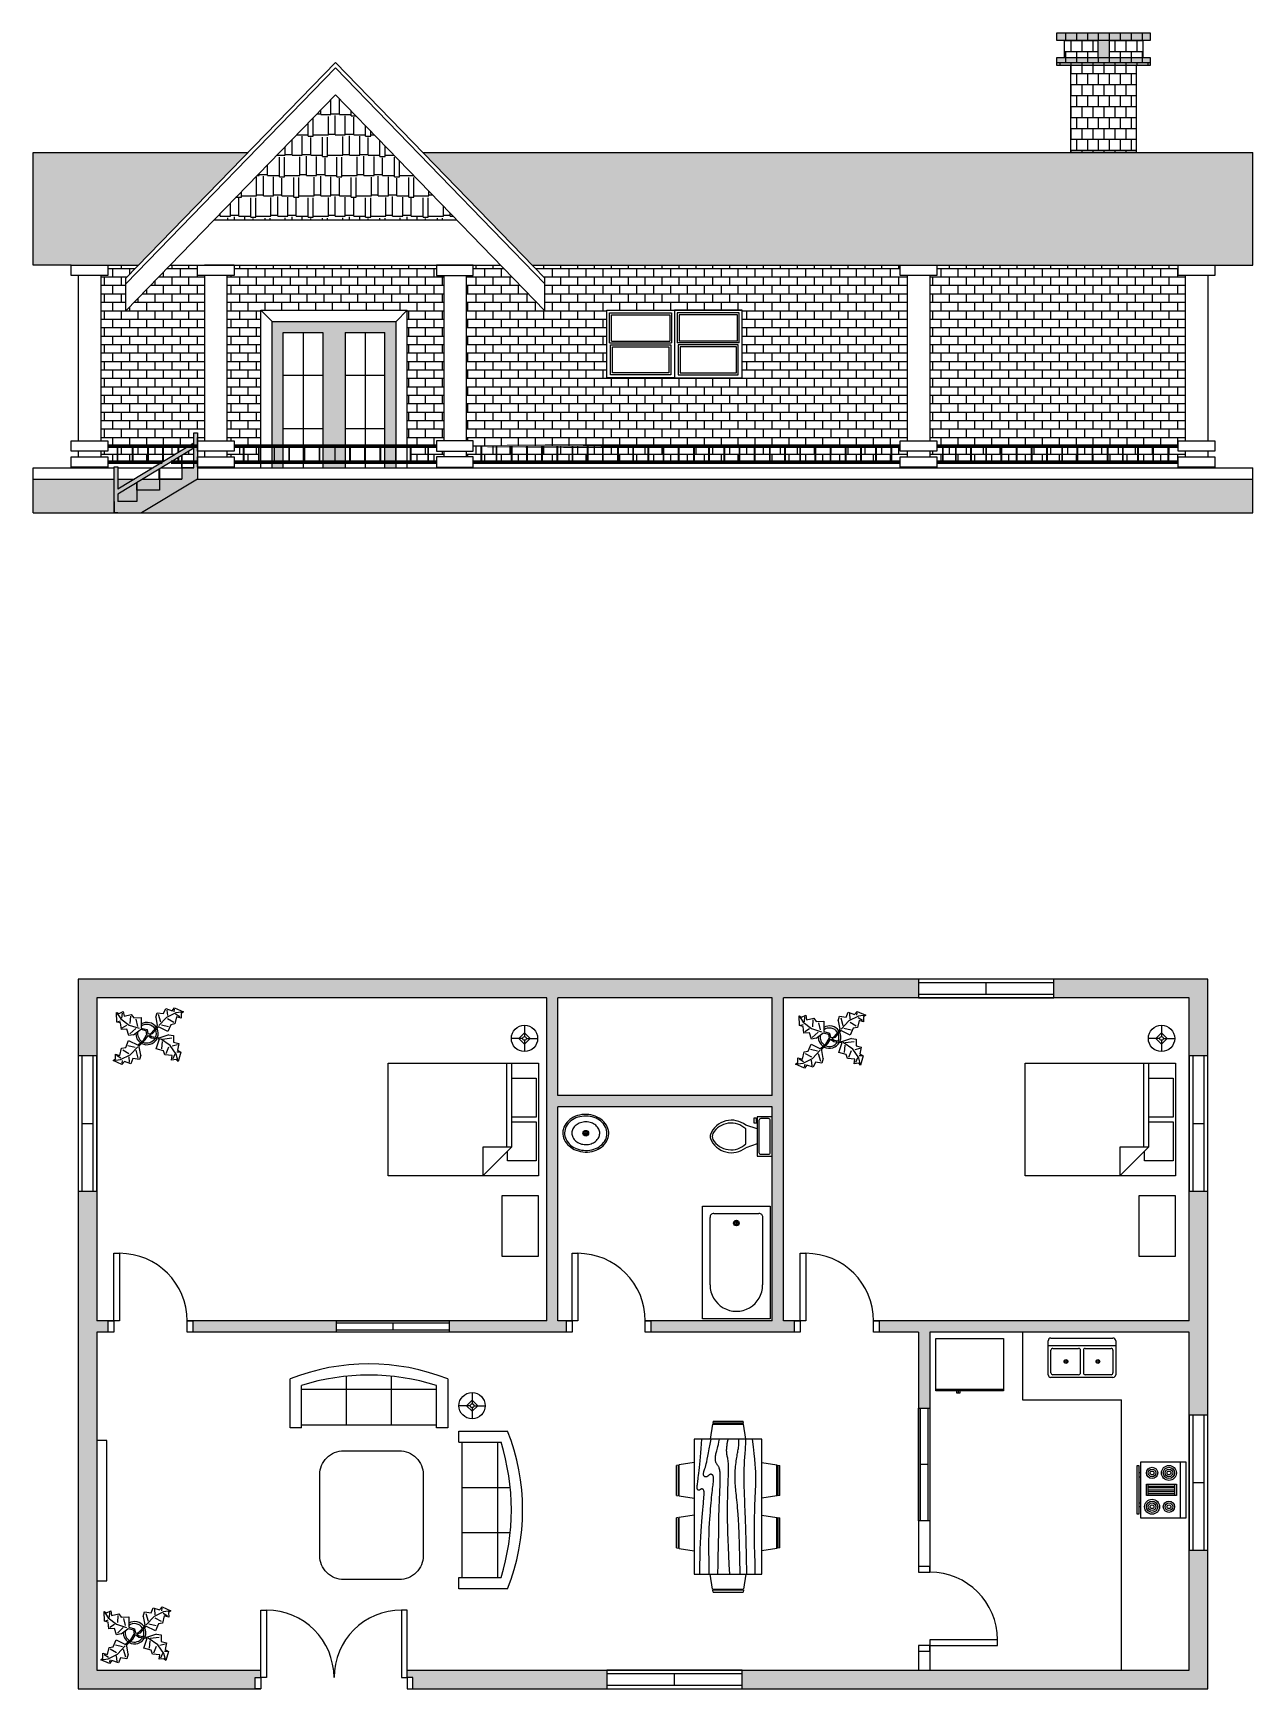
# Model space of a CAD drawing. Header units: inches. Extents: x -15 to 634, y 4 to 886.
import ezdxf

# ---------------------------------------------------------------- set-up
doc = ezdxf.new("R2010")
doc.units = ezdxf.units.IN
doc.header["$MEASUREMENT"] = 0
for name, color, linetype in [('Blocks', 4, 'Continuous'), ('Door', 6, 'Continuous'), ('Hatches', 3, 'Continuous'), ('Homedesign', 7, 'Continuous'), ('Window', 30, 'Continuous')]:
    doc.layers.add(name, color=color, linetype=linetype)

# ---------------------------------------------------------------- blocks, each defined once
blk = doc.blocks.new('Bath Tub - 26 x 60 in.')
for p, q in [((9, -17), (9, -19)), ((8, -18), (10, -18))]:
    blk.add_line(p, q)
blk.add_lwpolyline([(0, -36), (0, 0), (60, 0), (60, -36)], close=True)
for points in [[(4, -30), (4, -6)], [(6, -4), (42, -4)], [(42, -32), (6, -32)]]:
    blk.add_lwpolyline(points)
for radius in [1.5, 1]:
    blk.add_circle((9, -18), radius)
for centre, radius, start, end in [((5.75, -5.75), 1.77, 81.8699, 188.1301), ((42, -18), 14, 270, 90), ((5.75, -30.25), 1.77, 171.8699, 278.1301)]:
    blk.add_arc(centre, radius, start, end)
blk = doc.blocks.new('Sink - Oval top')
for p, q in [((-1, 0), (1, 0)), ((0, 1), (0, -1))]:
    blk.add_line(p, q)
at = {"linetype": 'Continuous'}
for points in [[(-12.23, 0.39, 0.117634), (-11.46, -3.36, 0.104469), (-8.88, -6.8, 0.090016), (-5.08, -9.07, 0.08192), (-0.32, -10.02, 0.08192), (4.49, -9.38, 0.090016), (8.42, -7.36, 0.104469), (11.22, -4.09, 0.117634), (12.23, -0.39, 0.117634), (11.46, 3.36, 0.104469), (8.88, 6.8, 0.090016), (5.08, 9.07, 0.08192), (0.32, 10.02, 0.08192), (-4.49, 9.38, 0.090016), (-8.42, 7.36, 0.104469), (-11.22, 4.09, 0.117634)], [(-11.29, 0.16, 0.118622), (-10.52, -3.25, 0.104678), (-8.07, -6.36, 0.089562), (-4.54, -8.37, 0.081185), (-0.13, -9.15, 0.081185), (4.3, -8.49, 0.089562), (7.89, -6.58, 0.104678), (10.42, -3.55, 0.118622), (11.29, -0.16, 0.118622), (10.52, 3.25, 0.104678), (8.07, 6.36, 0.089562), (4.54, 8.37, 0.081185), (0.13, 9.15, 0.081185), (-4.3, 8.49, 0.089562), (-7.89, 6.58, 0.104678), (-10.42, 3.55, 0.118622)], [(-7.42, 0.08, 0.118283), (-6.91, -2.17, 0.104607), (-5.29, -4.21, 0.089718), (-2.97, -5.53, 0.081436), (-0.07, -6.04, 0.081436), (2.84, -5.59, 0.089718), (5.2, -4.33, 0.104607), (6.86, -2.32, 0.118283), (7.42, -0.08, 0.118283), (6.91, 2.17, 0.104607), (5.29, 4.21, 0.089718), (2.97, 5.53, 0.081436), (0.07, 6.04, 0.081436), (-2.84, 5.59, 0.089718), (-5.2, 4.33, 0.104607), (-6.86, 2.32, 0.118283)]]:
    blk.add_lwpolyline(points, format="xyb", close=True, dxfattribs=at)
for radius in [1.5, 1]:
    blk.add_circle((0, 0), radius)
blk = doc.blocks.new('Toilet - top')
for p, q in [((-10, -8.5), (-8, -8.5)), ((-10, -9.5), (-10, -8.5)), ((-8, -8.5), (-8, -8)), ((-7, -8), (-7, -9.5)), ((-4, -8), (-6, -14)), ((4, -8), (6, -14)), ((9.5, -6), (9.5, -2)), ((-7, -9.5), (-10, -9.5)), ((4, -14), (-4, -14))]:
    blk.add_line(p, q)
blk.add_lwpolyline([(10.5, -8), (10.5, 0), (-10.5, 0), (-10.5, -8)], close=True)
for points in [[(-9.5, -2), (-9.5, -6)], [(8.5, -1), (-8.5, -1)], [(-8.5, -7), (8.5, -7)]]:
    blk.add_lwpolyline(points)
for centre, radius, start, end in [((-8.62, -1.88), 0.884, 81.8699, 188.1301), ((-8.62, -6.12), 0.884, 171.8699, 278.1301), ((8.62, -1.88), 0.884, 351.8699, 98.1301), ((8.62, -6.12), 0.884, 261.8699, 8.1301), ((3.52, -21.58), 12.17, 141.46911, 247.97143), ((4.2, -21.82), 11.33, 136.36773, 238.94682), ((-3.52, -21.58), 12.17, 292.02843, 38.53071), ((-4.2, -21.82), 11.33, 301.05301, 43.63209), ((0, -27.88), 4, 245.73182, 294.26817), ((0, -29), 4, 254.86053, 285.13947)]:
    blk.add_arc(centre, radius, start, end)
blk = doc.blocks.new('Lamp - Table')
at = {"linetype": 'Continuous'}
for p, q in [((-1, 0), (-7, 0)), ((0, 3), (-3, 0)), ((-3, 0), (0, -3)), ((0, 7), (0, 1)), ((3, 0), (0, 3)), ((0, -3), (3, 0)), ((1, 0), (7, 0)), ((0, -1), (0, -7))]:
    blk.add_line(p, q, dxfattribs=at)
for radius in [7, 1]:
    blk.add_circle((0, 0), radius, dxfattribs=at)
blk = doc.blocks.new('Sofa - Roundback 7 ft.')
at = {"linetype": 'Continuous'}
for p, q in [((-12.00002, -32.4421), (-12.00003, -6.5971)), ((11.99997, -32.4421), (11.99998, -6.5971)), ((-36.000027, -34), (-36.000027, -11.4696)), ((-35.999844, -13.3819), (35.9998, -13.3819)), ((35.99998, -34), (35.99998, -11.4696)), ((-36.000027, -32.4421), (35.99998, -32.4421))]:
    blk.add_line(p, q, dxfattribs=at)
for points in [[(-36.000027, -34), (-42.000027, -34), (-42.000027, -8)], [(41.99998, -8), (41.99998, -34), (35.99998, -34)]]:
    blk.add_lwpolyline(points, dxfattribs=at)
for centre, radius, start, end in [((0, -114.25), 114.25, 68.43141, 111.5686), ((-0.00001, -127.1968), 121.1968, 72.72033, 107.2797)]:
    blk.add_arc(centre, radius, start, end, dxfattribs=at)
blk = doc.blocks.new('Plant - Rubber or Philodendron')
at = {"linetype": 'Continuous'}
for p, q in [((-16.2005, 11.4774), (-13.9899, 8.1064)), ((-16.2005, 11.4774), (-14.8639, 10.7964)), ((-16.0159, 6.3329), (-16.2005, 11.4774)), ((-14.8639, 10.7964), (-12.6195, 11.8975)), ((-13.3174, 8.325), (-13.0735, 11.0065)), ((-12.6195, 11.8975), (-12.1909, 9.4345)), ((-12.1909, 9.4345), (-8.3829, 10.3)), ((-8.8369, 9.409), (-9.0894, 5.6095)), ((-8.3829, 10.3), (-7.0549, 8.501)), ((4.6914, 8.8812), (5.3859, 11.2828)), ((4.6914, 8.8812), (5.5014, 4.4831)), ((5.3859, 11.2828), (8.8871, 10.7908)), ((5.9878, 10.4842), (7.1971, 6.3869)), ((8.8871, 10.7908), (9.9809, 13.4933)), ((9.9809, 13.4933), (13.3837, 12.301)), ((15.3859, 11.3055), (10.3916, 8.7942)), ((10.5828, 12.6946), (10.8893, 9.7953)), ((13.3837, 12.301), (14.68, 13.9039)), ((14.5816, 13.2037), (14.3848, 11.8033)), ((14.68, 13.9039), (19.3848, 11.8146)), ((15.7909, 9.1065), (14.8995, 5.3044)), ((15.2875, 10.6053), (17.5907, 9.2105)), ((19.3848, 11.8146), (15.3859, 11.3055)), ((18.1925, 8.4119), (15.7909, 9.1065)), ((19.3848, 11.8146), (18.1868, 10.9119)), ((18.1868, 10.9119), (18.1925, 8.4119)), ((-14.0069, 5.8704), (-16.0159, 6.3329)), ((-15.3434, 6.5514), (-13.9984, 6.9884)), ((-13.5868, 2.2894), (-14.0069, 5.8704)), ((-13.9899, 8.1064), (-9.5434, 4.7185)), ((-10.6784, 2.491), (-13.5868, 2.2894)), ((-13.1329, 3.1804), (-10.6614, 4.727)), ((-9.5858, -0.8715), (-10.6784, 2.491)), ((-9.5434, 4.7185), (-4.1917, 2.9888)), ((-9.1318, 0.0195), (-5.9793, 2.9025)), ((-7.1228, -0.443), (-3.5248, 2.2131)), ((-7.0549, 8.501), (-3.0284, 8.6941)), ((-4.8529, 4.012), (-5.7184, 7.82)), ((-3.5248, 2.2131), (-3.3011, 2.4355)), ((-3.3011, 2.4355), (-0.5306, 1.7947)), ((-3.0284, 8.6941), (-3.0709, 3.1041)), ((-3.0709, 3.1041), (0.0797, 2.3163)), ((-0.5306, 1.7947), (-0.2255, -0.5527)), ((-0.5306, 1.7947), (-0.5306, 1.7947)), ((0.0797, 2.3163), (0.4866, -0.031)), ((0.4866, -0.031), (2.1141, 0.2298)), ((2.1141, 0.2298), (5.4346, 3.9146)), ((6.1032, 3.6844), (2.8262, -0.031)), ((5.4346, 3.9146), (5.5014, 4.4831)), ((11.1089, 1.1958), (6.1032, 3.6844)), ((10.3916, 8.7942), (6.2847, 4.4028)), ((7.7005, 4.8881), (11.5025, 3.9967)), ((14.2977, 6.1031), (10.9934, 7.9956)), ((12.7005, 4.8994), (11.1089, 1.1958)), ((14.8995, 5.3044), (12.7005, 4.8994)), ((-14.4141, -11.4699), (-13.5228, -7.6679)), ((-13.5228, -7.6679), (-11.3237, -7.2629)), ((-12.921, -8.4665), (-9.6166, -10.359)), ((-11.3237, -7.2629), (-9.7321, -3.5593)), ((-6.3237, -7.2516), (-10.1257, -6.3602)), ((-9.7321, -3.5593), (-4.7264, -6.0479)), ((-7.1228, -0.443), (-9.5858, -0.8715)), ((-9.0148, -11.1577), (-4.9047, -6.8122)), ((-4.611, -12.8477), (-5.8203, -8.7504)), ((-2.019, -3.6148), (-4.7264, -6.0479)), ((-4.1246, -6.8466), (-4.0579, -6.2781)), ((-3.3146, -11.2447), (-4.1246, -6.8466)), ((-4.0579, -6.2781), (-0.9375, -3.1608)), ((-2.019, -3.6148), (-0.2255, -0.5527)), ((-0.9375, -3.1608), (0.5883, -0.8135)), ((0.5883, -0.8135), (2.2447, -2.0916)), ((2.8262, -0.031), (1.3003, -0.5527)), ((1.3003, -0.5527), (2.4193, -1.4655)), ((2.2447, -2.0916), (6.7108, -2.6626)), ((2.4193, -1.4655), (6.895, -2.1175)), ((4.943, -7.9659), (6.7108, -2.6626)), ((8.8321, -9.0266), (4.943, -7.9659)), ((11.6605, -0.5413), (6.895, -2.1175)), ((12.3677, -6.1981), (7.219, -2.6772)), ((8.125, -4.0768), (7.7715, -7.9659)), ((8.3544, -2.7453), (13.1973, -2.1704)), ((10.2463, -10.4408), (11.6605, -6.9053)), ((11.6605, -0.5413), (14.1354, -0.8948)), ((15.5496, -10.7943), (12.3677, -6.1981)), ((16.2567, -5.8446), (13.4283, -6.5517)), ((14.1354, -0.8948), (14.1354, -4.4304)), ((14.1354, -4.4304), (16.9638, -5.1375)), ((16.9638, -5.1375), (16.2567, -8.673)), ((16.2567, -8.673), (18.0245, -9.7337)), ((-18.008, -14.1781), (-16.8101, -13.2754)), ((-18.008, -14.1781), (-14.0091, -13.669)), ((-13.3032, -16.2674), (-18.008, -14.1781)), ((-16.8157, -10.7754), (-14.4141, -11.4699)), ((-16.8101, -13.2754), (-16.8157, -10.7754)), ((-13.9107, -12.9688), (-16.2139, -11.574)), ((-14.0091, -13.669), (-9.0148, -11.1577)), ((-12.0069, -14.6645), (-13.3032, -16.2674)), ((-13.2048, -15.5672), (-13.008, -14.1668)), ((-8.6042, -15.8568), (-12.0069, -14.6645)), ((-9.206, -15.0581), (-9.5126, -12.1588)), ((-7.5103, -13.1543), (-8.6042, -15.8568)), ((-4.0092, -13.6463), (-7.5103, -13.1543)), ((-3.3146, -11.2447), (-4.0092, -13.6463)), ((9.5392, -11.1479), (8.8321, -9.0266)), ((13.4283, -11.5015), (9.5392, -11.1479)), ((13.0748, -13.9763), (13.4283, -11.5015)), ((15.5496, -13.6228), (13.0748, -13.9763)), ((14.8425, -10.7943), (13.7819, -13.2692)), ((16.6103, -14.6834), (15.5496, -10.7943)), ((16.6103, -14.6834), (15.5496, -13.6228)), ((17.3174, -9.7337), (15.9032, -9.7337)), ((18.0245, -9.7337), (16.6103, -14.6834))]:
    blk.add_line(p, q, dxfattribs=at)
for centre, radius, start, end in [((0.0308, 0.1664), 6, 178.6147, 235.1169), ((0.0308, 0.1664), 5, 168.1647, 238.6725), ((0, 0), 6.1275, 34.37569, 120.1028), ((-0.0601, -0.2075), 5.2461, 33.82192, 124.9414), ((-0.2664, 0.1682), 5.2775, 338.4094, 20.03007), ((-0.098, 0.1364), 6.1288, 341.2017, 26.09184), ((-0.0234, 0.3825), 6.1492, 242.5812, 331.2714), ((-0.1102, 0.4886), 5.2883, 247.3711, 327.472)]:
    blk.add_arc(centre, radius, start, end, dxfattribs=at)
blk = doc.blocks.new('Sink-double - 36 in top')
for p, q in [((-18, -4), (18, -4)), ((-0.75, -18.5), (-0.75, -6.5)), ((0.75, -6.5), (0.75, -18.5))]:
    blk.add_line(p, q)
for points in [[(-16.5, 0), (16.5, 0)], [(-18, -19.5), (-18, -1.5)], [(-16.5, -18.5), (-16.5, -6.5)], [(-15.5, -5.5), (-1.75, -5.5)], [(1.75, -5.5), (15.5, -5.5)], [(16.5, -6.5), (16.5, -18.5)], [(18, -1.5), (18, -19.5)], [(16.5, -21), (-16.5, -21)], [(-1.75, -19.5), (-15.5, -19.5)], [(15.5, -19.5), (1.75, -19.5)]]:
    blk.add_lwpolyline(points)
for centre, radius in [((-8.5, -12.5), 1), ((-8.5, -12.5), 0.5), ((8.5, -12.5), 1), ((8.5, -12.5), 0.5)]:
    blk.add_circle(centre, radius)
for centre, radius, start, end in [((-16.5, -1.5), 1.5, 90, 180), ((16.5, -1.5), 1.5, 0, 90), ((-15.5, -6.5), 1, 90, 180), ((-1.75, -6.5), 1, 0, 90), ((1.75, -6.5), 1, 90, 180), ((15.5, -6.5), 1, 0, 90), ((-16.5, -19.5), 1.5, 180, 270), ((-15.5, -18.5), 1, 180, 270), ((-1.75, -18.5), 1, 270, 0), ((1.75, -18.5), 1, 180, 270), ((15.5, -18.5), 1, 270, 0), ((16.5, -19.5), 1.5, 270, 0)]:
    blk.add_arc(centre, radius, start, end)
blk = doc.blocks.new('Refrigerator-2 door - 36 in top')
for p, q in [((0, -26.999999), (36, -26.999999)), ((11, -27.999999), (11, -28.999999)), ((11, -28.999999), (13, -28.999999)), ((12, -26.999999), (12, -28.999999)), ((13, -28.999999), (13, -27.999999))]:
    blk.add_line(p, q)
blk.add_lwpolyline([(0, -27.999999), (0, 0), (36, 0), (36, -27.999999)], close=True)
blk = doc.blocks.new('Range-Oven - 30 in top')
for p, q in [((0, -3), (30, -3)), ((12, -6), (18, -6)), ((13, -20), (13, -6)), ((14, -6), (14, -20)), ((15, -20), (15, -6)), ((16, -6), (16, -20)), ((17, -20), (17, -6)), ((6, -24), (6, -25)), ((8, -25), (8, -24)), ((18, -20), (12, -20)), ((22, -25), (22, -24)), ((24, -24), (24, -25))]:
    blk.add_line(p, q)
for points in [[(0, -24), (0, 0), (30, 0), (30, -24)], [(12, -21), (12, -5), (18, -5), (18, -21)], [(2, -26), (2, -25), (28, -25), (28, -26)]]:
    blk.add_lwpolyline(points, close=True)
for centre, radius in [((6, -9), 4), ((6, -9), 3), ((6, -9), 2), ((6, -9), 1), ((24, -9), 3), ((24, -9), 2), ((24, -9), 1), ((6, -18), 3), ((6, -18), 2), ((6, -18), 1), ((24, -18), 4), ((24, -18), 3), ((24, -18), 2), ((24, -18), 1)]:
    blk.add_circle(centre, radius)
blk = doc.blocks.new('Dining Set - 36 x 72 in.')
at = {"linetype": 'Continuous'}
for p, q in [((-22, 27.5), (-22.1562, 26.50042)), ((-5.8416, 26.5), (-22.1534, 26.5)), ((-22, 27.5), (-6, 27.5)), ((-5.8437, 26.49966), (-6, 27.5)), ((6, 27.5), (5.8438, 26.50042)), ((22.1584, 26.5), (5.8466, 26.5)), ((6, 27.5), (22, 27.5)), ((22.1563, 26.49966), (22, 27.5)), ((36, 18), (-36, 18)), ((-36, 18), (-36, -18)), ((-22.2343, 26.00059), (-23.4847, 17.99762)), ((-22.2304, 26), (-5.7608, 26)), ((-4.5152, 17.99762), (-5.7655, 25.99926)), ((5.7657, 26.00059), (4.5153, 17.99762)), ((5.7696, 26), (22.2392, 26)), ((23.4848, 17.99762), (22.2345, 25.99926)), ((36, -18), (36, 18)), ((-44.0006, 8.23428), (-35.9976, 9.48474)), ((44.0006, 8.23428), (35.9976, 9.48474)), ((-45.5, 8), (-44.5004, 8.15617)), ((-45.5, 8), (-45.5, -8)), ((-44.5, -8.15843), (-44.5, 8.15338)), ((-44, 8.23041), (-44, -8.23915)), ((44, 8.23041), (44, -8.23915)), ((44.5, -8.15843), (44.5, 8.15338)), ((45.5, 8), (44.5005, 8.15617)), ((45.5, 8), (45.5, -8)), ((-44.4997, -8.15631), (-45.5, -8)), ((-35.9976, -9.48476), (-43.9993, -8.2345)), ((35.9976, -9.48476), (43.9993, -8.2345)), ((44.4997, -8.15631), (45.5, -8)), ((-36, -18), (36, -18)), ((-22.2343, -26.0006), (-23.4847, -17.99762)), ((-22.2304, -26), (-5.7608, -26)), ((-4.5152, -17.99762), (-5.7655, -25.99928)), ((5.7657, -26.0006), (4.5153, -17.99762)), ((5.7696, -26), (22.2392, -26)), ((23.4848, -17.99762), (22.2345, -25.99928)), ((-22, -27.5), (-22.1562, -26.50044)), ((-5.8416, -26.5), (-22.1534, -26.5)), ((-22, -27.5), (-6, -27.5)), ((-5.8437, -26.49967), (-6, -27.5)), ((6, -27.5), (5.8438, -26.50044)), ((22.1584, -26.5), (5.8466, -26.5)), ((6, -27.5), (22, -27.5)), ((22.1563, -26.49967), (22, -27.5))]:
    blk.add_line(p, q, dxfattribs=at)
for points in [[(-36, 15), (-31.1772, 14.97754), (-26.8079, 14.91406), (-22.8538, 14.81543), (-19.276, 14.6875), (-16.0362, 14.53613), (-13.0957, 14.36718), (-10.4159, 14.18652), (-7.9583, 14), (-5.6904, 13.81315), (-3.6035, 13.63021), (-1.6954, 13.45508), (0.0365, 13.29166), (1.5945, 13.14388), (2.9811, 13.01562), (4.1988, 12.9108), (5.25, 12.83333), (6.1393, 12.78613), (6.8802, 12.76823), (7.4883, 12.77767), (7.9792, 12.8125), (8.3685, 12.87077), (8.6719, 12.95052), (8.9049, 13.0498), (9.0833, 13.16666), (9.2205, 13.29899), (9.3216, 13.44401), (9.3895, 13.59879), (9.4271, 13.76041), (9.4373, 13.92594), (9.4232, 14.09245), (9.3875, 14.257), (9.3333, 14.41666), (9.2638, 14.56917), (9.1836, 14.71484), (9.0975, 14.85465), (9.0104, 14.98958), (8.9272, 15.1206), (8.8529, 15.2487), (8.7922, 15.37483), (8.75, 15.5), (8.7305, 15.62467), (8.7344, 15.74739), (8.7617, 15.86621), (8.8125, 15.97916), (8.8867, 16.08431), (8.9844, 16.17968), (9.1055, 16.26334), (9.25, 16.33333), (9.4189, 16.38802), (9.6172, 16.42708), (9.8506, 16.45052), (10.125, 16.45833), (10.4463, 16.45052), (10.8203, 16.42708), (11.2529, 16.38802), (11.75, 16.33333), (12.3184, 16.26318), (12.9694, 16.17838), (13.7151, 16.07991), (14.5677, 15.96875), (15.5395, 15.84586), (16.6426, 15.71224), (17.8893, 15.56884), (19.2917, 15.41666), (20.859, 15.25667), (22.5879, 15.08984), (24.4721, 14.91715), (26.5052, 14.73958), (28.6809, 14.5581), (30.9929, 14.3737), (33.4347, 14.18733), (36, 14)], [(-36, 10), (-28.9766, 10.14274), (-23.1725, 10.20442), (-18.4241, 10.19775), (-14.5677, 10.13541), (-11.4399, 10.03011), (-8.877, 9.89453), (-6.7154, 9.74137), (-4.7917, 9.58333), (-2.9698, 9.43082), (-1.2246, 9.28515), (0.4415, 9.14534), (2.026, 9.01041), (3.5266, 8.87939), (4.9408, 8.7513), (6.266, 8.62516), (7.5, 8.5), (8.6411, 8.37549), (9.6914, 8.2539), (10.6538, 8.13818), (11.5312, 8.03125), (12.3267, 7.93603), (13.043, 7.85547), (13.6831, 7.79248), (14.25, 7.75), (14.7471, 7.7303), (15.1797, 7.73307), (15.5537, 7.75732), (15.875, 7.80208), (16.1494, 7.86637), (16.3828, 7.94922), (16.5811, 8.04964), (16.75, 8.16666), (16.8944, 8.29915), (17.0143, 8.44531), (17.1089, 8.60319), (17.1771, 8.77083), (17.218, 8.94629), (17.2305, 9.1276), (17.2137, 9.31282), (17.1667, 9.5), (17.0895, 9.6875), (16.987, 9.875), (16.8649, 10.0625), (16.7292, 10.25), (16.5856, 10.4375), (16.4401, 10.625), (16.2985, 10.8125), (16.1667, 11), (16.05, 11.18733), (15.9518, 11.3737), (15.8752, 11.5581), (15.8229, 11.73958), (15.798, 11.91715), (15.8034, 12.08984), (15.842, 12.25667), (15.9167, 12.41666), (16.0295, 12.56836), (16.1784, 12.70833), (16.3605, 12.83268), (16.5729, 12.9375), (16.8127, 13.01888), (17.0768, 13.07291), (17.3625, 13.0957), (17.6667, 13.08333), (17.9894, 13.03312), (18.3418, 12.94726), (18.7382, 12.82918), (19.1927, 12.68229), (19.7195, 12.51001), (20.3327, 12.31575), (21.0465, 12.10294), (21.875, 11.875), (22.8357, 11.63354), (23.959, 11.37304), (25.2786, 11.08618), (26.8282, 10.76562), (28.6414, 10.40405), (30.752, 9.99414), (33.1936, 9.52856), (36, 9)], [(-36, 5.5), (-30.7157, 5.3348), (-26.069, 5.20963), (-21.9946, 5.11767), (-18.4271, 5.05208), (-15.3009, 5.00602), (-12.5508, 4.97265), (-10.1112, 4.94515), (-7.9167, 4.91666), (-5.909, 4.88167), (-4.0586, 4.83984), (-2.3429, 4.79215), (-0.7396, 4.73958), (0.7739, 4.6831), (2.22, 4.6237), (3.6213, 4.56233), (5, 4.5), (6.373, 4.43782), (7.7344, 4.3776), (9.0723, 4.32129), (10.375, 4.27083), (11.6309, 4.22819), (12.8281, 4.19531), (13.9551, 4.17415), (15, 4.16666), (15.954, 4.17448), (16.819, 4.19791), (17.6001, 4.23698), (18.3021, 4.29166), (18.9299, 4.36198), (19.4883, 4.44791), (19.9823, 4.54948), (20.4167, 4.66666), (20.7969, 4.79899), (21.1302, 4.94401), (21.4245, 5.09879), (21.6875, 5.26041), (21.9271, 5.42594), (22.1511, 5.59245), (22.3672, 5.757), (22.5834, 5.91666), (22.8065, 6.06868), (23.0404, 6.21093), (23.2879, 6.34147), (23.5521, 6.45833), (23.8358, 6.55957), (24.142, 6.64323), (24.4735, 6.70735), (24.8334, 6.75), (25.2235, 6.76969), (25.642, 6.76692), (26.0858, 6.74267), (26.5521, 6.69791), (27.0379, 6.63362), (27.5404, 6.55078), (28.0565, 6.45036), (28.5834, 6.33333), (29.1242, 6.19987), (29.7071, 6.04687), (30.3661, 5.87044), (31.1354, 5.66666), (32.0493, 5.43164), (33.142, 5.16146), (34.4475, 4.85221), (36, 4.5)], [(-36, -1), (-30.7915, -0.6591), (-26.0195, -0.38216), (-21.6519, -0.16284), (-17.6563, 0.00521), (-14.0005, 0.12833), (-10.6523, 0.21289), (-7.5796, 0.26522), (-4.75, 0.29166), (-2.134, 0.29793), (0.2878, 0.28711), (2.5317, 0.26163), (4.6146, 0.22396), (6.5529, 0.17651), (8.3633, 0.12174), (10.0623, 0.06209), (11.6667, 0), (13.1899, -0.06201), (14.6341, -0.1211), (15.9982, -0.17432), (17.2813, -0.21875), (18.4823, -0.25147), (19.6003, -0.26953), (20.6343, -0.27002), (21.5834, -0.25), (22.4481, -0.20768), (23.2357, -0.14584), (23.9549, -0.06836), (24.6146, 0.02083), (25.2235, 0.11784), (25.7904, 0.21875), (26.3241, 0.31966), (26.8334, 0.41666), (27.3265, 0.50618), (27.8099, 0.58593), (28.2894, 0.65397), (28.7709, 0.70833), (29.2601, 0.74707), (29.763, 0.76823), (30.2855, 0.76985), (30.8334, 0.75), (31.4088, 0.70784), (31.9994, 0.64713), (32.589, 0.57275), (33.1615, 0.48958), (33.7008, 0.4025), (34.1908, 0.3164), (34.6153, 0.23616), (34.9584, 0.16666), (35.2099, 0.11165), (35.3848, 0.07031), (35.504, 0.04069), (35.5886, 0.02083), (35.6594, 0.00879), (35.7377, 0.0026), (35.8442, 0.00032), (36, 0)], [(-36, -6.5), (-27.1843, -6.31267), (-20.084, -6.1263), (-14.469, -5.9419), (-10.1094, -5.76042), (-6.7752, -5.58285), (-4.2363, -5.41016), (-2.2629, -5.24333), (-0.625, -5.08334), (0.8708, -4.93099), (2.2715, -4.78646), (3.5872, -4.64974), (4.8281, -4.52084), (6.0046, -4.39974), (7.127, -4.28646), (8.2053, -4.18099), (9.25, -4.08334), (10.2705, -3.99382), (11.2734, -3.91407), (12.2647, -3.84603), (13.25, -3.79167), (14.2354, -3.75293), (15.2266, -3.73177), (16.2295, -3.73015), (17.25, -3.75), (18.2912, -3.79248), (19.3451, -3.85547), (20.4009, -3.93604), (21.4479, -4.03125), (22.4754, -4.13819), (23.4727, -4.25391), (24.4289, -4.37549), (25.3334, -4.5), (26.1785, -4.62492), (26.9694, -4.74935), (27.7145, -4.87281), (28.4219, -4.99479), (29.1, -5.11483), (29.7572, -5.23242), (30.4016, -5.34709), (31.0417, -5.45834), (31.6837, -5.56437), (32.3262, -5.65821), (32.9658, -5.73153), (33.599, -5.77604), (34.2224, -5.78345), (34.8327, -5.74545), (35.4264, -5.65373), (36, -5.5)], [(-36, -10), (-26.4022, -9.81299), (-18.4675, -9.62891), (-11.9839, -9.45069), (-6.7396, -9.28125), (-2.5226, -9.12354), (0.8789, -8.98047), (3.6769, -8.85498), (6.0833, -8.75), (8.2767, -8.66765), (10.3021, -8.60677), (12.1712, -8.56543), (13.8958, -8.54167), (15.4876, -8.53353), (16.9583, -8.53907), (18.3197, -8.55632), (19.5834, -8.58334), (20.7616, -8.61841), (21.8685, -8.66081), (22.9188, -8.71004), (23.9271, -8.76563), (24.9081, -8.82707), (25.8763, -8.89388), (26.8465, -8.96558), (27.8334, -9.04167), (28.8474, -9.12118), (29.8828, -9.20117), (30.93, -9.27824), (31.9792, -9.34896), (33.0205, -9.40991), (34.0443, -9.45768), (35.0407, -9.48885), (36, -9.5)], [(-36, -14.5), (-30.0881, -14.33513), (-25.0332, -14.21224), (-20.7312, -14.12647), (-17.0781, -14.07292), (-13.97, -14.04671), (-11.3027, -14.04297), (-8.9724, -14.05681), (-6.875, -14.08334), (-4.9224, -14.11833), (-3.0905, -14.16016), (-1.3709, -14.20785), (0.2448, -14.26042), (1.7647, -14.3169), (3.1973, -14.3763), (4.5507, -14.43767), (5.8333, -14.5), (7.0554, -14.5621), (8.235, -14.62175), (9.3922, -14.67652), (10.5469, -14.72396), (11.7192, -14.76164), (12.929, -14.78711), (14.1965, -14.79794), (15.5417, -14.79167), (16.9933, -14.76424), (18.6152, -14.70508), (20.4804, -14.60197), (22.6615, -14.44271), (25.2312, -14.21509), (28.2624, -13.9069), (31.8277, -13.50594), (36, -13)]]:
    blk.add_lwpolyline(points, dxfattribs=at)
blk = doc.blocks.new('Bed - Queen')
at = {"linetype": 'Continuous'}
for p, q in [((0, -80.00003), (0, 0)), ((0, 0), (59.99999, 0)), ((59.99999, 0), (59.99999, -80.00003)), ((7.99999, -1.2), (28.79998, -1.2)), ((7.99999, -14.4), (7.99999, -1.2)), ((28.79998, -1.2), (28.79998, -14.4)), ((31.19999, -1.2), (51.99999, -1.2)), ((31.19999, -14.4), (31.19999, -1.2)), ((51.99999, -1.2), (51.99999, -16.4)), ((0, -14.4), (44.8, -14.4)), ((44.8, -16.8), (0, -16.8)), ((59.99999, -29.6), (44.8, -14.4)), ((44.8, -14.4), (44.8, -29.6)), ((51.99999, -16.4), (46.79936, -16.4)), ((44.8, -29.6), (59.99999, -29.6)), ((59.99999, -80.00003), (0, -80.00003))]:
    blk.add_line(p, q, dxfattribs=at)
blk = doc.blocks.new('Window - Wood Frame 36 x 36 in.')
for p, q in [((1.5, 18.5), (34.5, 18.5)), ((2.5, 19.5), (33.5, 19.5)), ((2, 17.5), (34, 17.5)), ((3, 16.5), (33, 16.5))]:
    blk.add_line(p, q)
blk.add_lwpolyline([(0, 0), (0, 36), (36, 36), (36, 0)], close=True)
for points in [[(1.5, 18.5), (1.5, 34.5), (34.5, 34.5), (34.5, 18.5)], [(2.5, 19.5), (2.5, 33.5), (33.5, 33.5), (33.5, 19.5)], [(34, 17.5), (34, 1.5), (2, 1.5), (2, 17.5)], [(33, 16.5), (33, 2.5), (3, 2.5), (3, 16.5)]]:
    blk.add_lwpolyline(points)

msp = doc.modelspace()

# ---------------------------------------------------------------- hatches: boundary and pattern name
at = {"layer": 'Hatches'}
h = msp.add_hatch(color=256, dxfattribs=at)
h.dxf.hatch_style = 1
h.paths.add_polyline_path([(456, 382), (8.53, 382), (8.53, 341.09), (18.53, 341.09), (18.53, 372), (258, 372), (258, 199.9), (206.11, 199.9), (206.11, 193.9), (264, 193.9), (268.5, 193.9), (268.5, 199.9), (264, 199.9), (264, 313.9), (378, 313.9), (378, 199.9), (313.5, 199.9), (313.5, 193.9), (384, 193.9), (390, 193.9), (390, 199.9), (384, 199.9), (384, 372), (456, 372)])
h.paths.add_polyline_path([(264, 372), (378, 372), (378, 319.9), (264, 319.9)], flags=16)
h.paths.add_polyline_path([(610, 382), (528, 382), (528, 372), (600, 372), (600, 341.09), (610, 341.09)])
h.paths.add_polyline_path([(610, 269.09), (600, 269.09), (600, 199.9), (456, 199.9), (435, 199.9), (435, 193.9), (456, 193.9), (456, 153.42), (462, 153.42), (462, 193.9), (600, 193.9), (600, 149.76), (610, 149.76)])
h.paths.add_polyline_path([(610, 77.76), (600, 77.76), (600, 13.9), (362.01, 13.9), (362.01, 3.9), (610, 3.9)])
h.paths.add_polyline_path([(290.01, 13.9), (183.75, 13.9), (183.75, 9.9), (186.75, 9.9), (186.75, 3.9), (290.01, 3.9)])
h.paths.add_polyline_path([(102.75, 9.9), (105.75, 9.9), (105.75, 13.9), (18.53, 13.9), (18.53, 193.9), (24.57, 193.9), (24.57, 199.9), (18.53, 199.9), (18.53, 269.09), (8.53, 269.09), (8.53, 3.9), (102.75, 3.9)])
h.paths.add_polyline_path([(146.11, 199.9), (69.57, 199.9), (69.57, 193.9), (146.11, 193.9)])
at = {"layer": 'Homedesign', "transparency": 33554687}
h = msp.add_hatch(dxfattribs=at)
h.set_pattern_fill('AR-B88', color=256, scale=0.73)
h.paths.add_polyline_path([(571.86, 868.78), (537.12, 868.78), (537.12, 822.31), (571.86, 822.31)])
h.paths.add_polyline_path([(551.49, 882.01), (533.49, 882.01), (533.49, 872.62), (551.49, 872.62)])
h.paths.add_polyline_path([(575.49, 882.01), (557.49, 882.01), (557.49, 872.62), (575.49, 872.62)])
h.paths.add_polyline_path([(579.46, 885.84), (529.51, 885.84), (529.51, 882.01), (579.46, 882.01)])
h.paths.add_polyline_path([(579.46, 872.62), (529.51, 872.62), (529.51, 868.78), (579.46, 868.78)])
at = {"layer": 'Homedesign', "transparency": 33554582}
h = msp.add_hatch(dxfattribs=at)
h.set_pattern_fill('CLAY', color=256, scale=0.73)
h.paths.add_polyline_path([(579.46, 885.84), (529.51, 885.84), (529.51, 882.01), (579.46, 882.01)])
h.paths.add_polyline_path([(579.46, 872.62), (529.51, 872.62), (529.51, 868.78), (579.46, 868.78)])
h.paths.add_polyline_path([(557.49, 882.01), (551.49, 882.01), (551.49, 872.62), (557.49, 872.62)])
at = {"layer": 'Homedesign', "true_color": 0x636466, "transparency": 33554687}
h = msp.add_hatch(dxfattribs=at)
h.set_pattern_fill('CLAY', color=251, scale=0.73)
h.paths.add_polyline_path([(557.49, 882.01), (551.49, 882.01), (551.49, 872.62), (557.49, 872.62)])
h.paths.add_polyline_path([(579.46, 872.62), (529.51, 872.62), (529.51, 868.78), (579.46, 868.78)])
h.paths.add_polyline_path([(579.46, 885.84), (529.51, 885.84), (529.51, 882.01), (579.46, 882.01)])
at = {"layer": 'Homedesign', "transparency": 33554687}
h = msp.add_hatch(dxfattribs=at)
h.set_pattern_fill('AR-RSHKE', color=256, scale=0.9)
h.paths.add_polyline_path([(145.45, 852.96), (80.83, 786.31), (210.08, 786.31)])
at = {"layer": 'Homedesign', "transparency": 33554587}
h = msp.add_hatch(dxfattribs=at)
h.set_pattern_fill('AR-RSHKE', color=256, scale=0.9)
h.paths.add_polyline_path([(98.96, 822.31), (-15.47, 822.31), (-15.47, 762.31), (4.77, 762.31), (24.35, 762.31), (40.68, 762.31)])
h.paths.add_polyline_path([(634, 822.31), (191.95, 822.31), (250.22, 762.31), (267.04, 762.31), (634, 762.31)])
at = {"layer": 'Homedesign', "transparency": 33554585}
h = msp.add_hatch(dxfattribs=at)
h.set_pattern_fill('BRICK', color=256, scale=18)
h.paths.add_polyline_path([(75.75, 756.8), (72, 756.8), (72, 762.31), (57.55, 762.31), (33.86, 737.87), (33.86, 755.28), (40.68, 762.31), (24.35, 762.31), (24.35, 756.8), (20.53, 756.8), (20.53, 668.63), (24.35, 668.63), (24.35, 665.88), (67.45, 665.88), (70.09, 667.47), (70.09, 672.87), (72, 672.87), (72, 668.63), (75.75, 668.63)])
h.paths.add_polyline_path([(449.96, 756.8), (446.21, 756.8), (446.21, 762.31), (267.04, 762.31), (250.22, 762.31), (257.05, 755.28), (257.05, 737.87), (233.35, 762.31), (218.9, 762.31), (218.9, 756.8), (215.15, 756.8), (215.15, 668.63), (218.9, 668.63), (218.9, 665.88), (446.21, 665.88), (446.21, 668.63), (449.96, 668.63)])
h.paths.add_polyline_path([(290.01, 738.31), (326.01, 738.31), (362.01, 738.31), (362.01, 702.31), (326.01, 702.31), (290.01, 702.31)], flags=16)
h.paths.add_polyline_path([(291.51, 720.81), (291.51, 736.81), (324.51, 736.81), (324.51, 720.81)], flags=0)
h.paths.add_polyline_path([(292.01, 719.81), (324.01, 719.81), (324.01, 703.81), (292.01, 703.81)], flags=0)
h.paths.add_polyline_path([(292.51, 721.81), (292.51, 735.81), (323.51, 735.81), (323.51, 721.81)], flags=0)
h.paths.add_polyline_path([(293.01, 718.81), (323.01, 718.81), (323.01, 704.81), (293.01, 704.81)], flags=0)
h.paths.add_polyline_path([(327.51, 720.81), (327.51, 736.81), (360.51, 736.81), (360.51, 720.81)], flags=0)
h.paths.add_polyline_path([(328.01, 719.81), (360.01, 719.81), (360.01, 703.81), (328.01, 703.81)], flags=0)
h.paths.add_polyline_path([(328.51, 721.81), (328.51, 735.81), (359.51, 735.81), (359.51, 721.81)], flags=0)
h.paths.add_polyline_path([(329.01, 718.81), (359.01, 718.81), (359.01, 704.81), (329.01, 704.81)], flags=0)
h.paths.add_polyline_path([(598, 756.8), (594.25, 756.8), (594.25, 762.31), (465.79, 762.31), (465.79, 756.8), (461.96, 756.8), (461.96, 668.63), (465.79, 668.63), (465.79, 665.88), (594.25, 665.88), (594.25, 668.63), (598, 668.63)])
h = msp.add_hatch(dxfattribs=at)
h.set_pattern_fill('BRICK', color=256, scale=18)
h.paths.add_polyline_path([(231.28, 665.88), (223.2, 665.88), (223.2, 657.34), (231.28, 657.34)])
h.paths.add_polyline_path([(239.37, 665.88), (231.28, 665.88), (231.28, 657.34), (239.37, 657.34)])
h.paths.add_polyline_path([(247.45, 665.88), (239.37, 665.88), (239.37, 657.34), (247.45, 657.34)])
h.paths.add_polyline_path([(255.53, 665.88), (247.45, 665.88), (247.45, 657.34), (255.53, 657.34)])
h.paths.add_polyline_path([(263.62, 665.88), (255.53, 665.88), (255.53, 657.34), (263.62, 657.34)])
h.paths.add_polyline_path([(271.7, 665.88), (263.62, 665.88), (263.62, 657.34), (271.7, 657.34)])
h.paths.add_polyline_path([(279.78, 665.88), (271.7, 665.88), (271.7, 657.34), (279.78, 657.34)])
h.paths.add_polyline_path([(287.87, 665.88), (279.78, 665.88), (279.78, 657.34), (287.87, 657.34)])
h.paths.add_polyline_path([(295.95, 665.88), (287.87, 665.88), (287.87, 657.34), (295.95, 657.34)])
h.paths.add_polyline_path([(304.03, 665.88), (295.95, 665.88), (295.95, 657.34), (304.03, 657.34)])
h.paths.add_polyline_path([(312.12, 665.88), (304.03, 665.88), (304.03, 657.34), (312.12, 657.34)])
h.paths.add_polyline_path([(320.2, 665.88), (312.12, 665.88), (312.12, 657.34), (320.2, 657.34)])
h.paths.add_polyline_path([(328.29, 665.88), (320.2, 665.88), (320.2, 657.34), (328.29, 657.34)])
h.paths.add_polyline_path([(336.37, 665.88), (328.29, 665.88), (328.29, 657.34), (336.37, 657.34)])
h.paths.add_polyline_path([(344.45, 665.88), (336.37, 665.88), (336.37, 657.34), (344.45, 657.34)])
h.paths.add_polyline_path([(352.54, 665.88), (344.45, 665.88), (344.45, 657.34), (352.54, 657.34)])
h.paths.add_polyline_path([(360.62, 665.88), (352.54, 665.88), (352.54, 657.34), (360.62, 657.34)])
h.paths.add_polyline_path([(368.7, 665.88), (360.62, 665.88), (360.62, 657.34), (368.7, 657.34)])
h.paths.add_polyline_path([(376.79, 665.88), (368.7, 665.88), (368.7, 657.34), (376.79, 657.34)])
h.paths.add_polyline_path([(384.87, 665.88), (376.79, 665.88), (376.79, 657.34), (384.87, 657.34)])
h.paths.add_polyline_path([(392.95, 665.88), (384.87, 665.88), (384.87, 657.34), (392.95, 657.34)])
h.paths.add_polyline_path([(401.04, 665.88), (392.95, 665.88), (392.95, 657.34), (401.04, 657.34)])
h.paths.add_polyline_path([(409.12, 665.88), (401.04, 665.88), (401.04, 657.34), (409.12, 657.34)])
h.paths.add_polyline_path([(417.2, 665.88), (409.12, 665.88), (409.12, 657.34), (417.2, 657.34)])
h.paths.add_polyline_path([(425.29, 665.88), (417.2, 665.88), (417.2, 657.34), (425.29, 657.34)])
h.paths.add_polyline_path([(433.37, 665.88), (425.29, 665.88), (425.29, 657.34), (433.37, 657.34)])
h.paths.add_polyline_path([(441.46, 665.88), (433.37, 665.88), (433.37, 657.34), (441.46, 657.34)])
h.paths.add_polyline_path([(446.21, 665.88), (441.46, 665.88), (441.46, 657.34), (446.21, 657.34), (446.21, 660.09), (449.96, 660.09), (449.96, 663.12), (446.21, 663.12)])
h.paths.add_polyline_path([(598, 663.12), (594.25, 663.12), (594.25, 665.88), (589.01, 665.88), (589.01, 657.34), (594.25, 657.34), (594.25, 660.09), (598, 660.09)])
h.paths.add_polyline_path([(589.01, 665.88), (580.93, 665.88), (580.93, 657.34), (589.01, 657.34)])
h.paths.add_polyline_path([(580.93, 665.88), (572.85, 665.88), (572.85, 657.34), (580.93, 657.34)])
h.paths.add_polyline_path([(572.85, 665.88), (564.76, 665.88), (564.76, 657.34), (572.85, 657.34)])
h.paths.add_polyline_path([(564.76, 665.88), (556.68, 665.88), (556.68, 657.34), (564.76, 657.34)])
h.paths.add_polyline_path([(556.68, 665.88), (548.6, 665.88), (548.6, 657.34), (556.68, 657.34)])
h.paths.add_polyline_path([(548.6, 665.88), (540.51, 665.88), (540.51, 657.34), (548.6, 657.34)])
h.paths.add_polyline_path([(540.51, 665.88), (532.43, 665.88), (532.43, 657.34), (540.51, 657.34)])
h.paths.add_polyline_path([(532.43, 665.88), (524.35, 665.88), (524.35, 657.34), (532.43, 657.34)])
h.paths.add_polyline_path([(524.35, 665.88), (516.26, 665.88), (516.26, 657.34), (524.35, 657.34)])
h.paths.add_polyline_path([(516.26, 665.88), (508.18, 665.88), (508.18, 657.34), (516.26, 657.34)])
h.paths.add_polyline_path([(508.18, 665.88), (500.09, 665.88), (500.09, 657.34), (508.18, 657.34)])
h.paths.add_polyline_path([(500.09, 665.88), (492.01, 665.88), (492.01, 657.34), (500.09, 657.34)])
h.paths.add_polyline_path([(492.01, 665.88), (483.93, 665.88), (483.93, 657.34), (492.01, 657.34)])
h.paths.add_polyline_path([(483.93, 665.88), (475.84, 665.88), (475.84, 657.34), (483.93, 657.34)])
h.paths.add_polyline_path([(475.84, 665.88), (468.9, 665.88), (468.9, 657.34), (475.84, 657.34)])
h.paths.add_polyline_path([(468.9, 665.88), (465.79, 665.88), (465.79, 663.12), (461.96, 663.12), (461.96, 660.09), (465.79, 660.09), (465.79, 657.34), (468.9, 657.34)])
h.paths.add_polyline_path([(223.2, 665.88), (218.9, 665.88), (218.9, 663.12), (215.15, 663.12), (215.15, 660.09), (218.9, 660.09), (218.9, 657.34), (223.2, 657.34)])
h.paths.add_polyline_path([(203.15, 756.8), (199.33, 756.8), (199.33, 762.31), (91.58, 762.31), (91.58, 756.8), (87.75, 756.8), (87.75, 668.63), (91.58, 668.63), (91.58, 665.88), (105.75, 665.88), (105.75, 738.31), (183.75, 738.31), (183.75, 665.88), (199.33, 665.88), (199.33, 668.63), (203.15, 668.63)])
h.paths.add_polyline_path([(194.85, 665.88), (185.54, 665.88), (185.54, 657.34), (194.85, 657.34)])
h.paths.add_polyline_path([(203.15, 663.12), (199.33, 663.12), (199.33, 665.88), (194.85, 665.88), (194.85, 657.34), (199.33, 657.34), (199.33, 660.09), (203.15, 660.09)])
h.paths.add_polyline_path([(104.7, 665.88), (96.62, 665.88), (96.62, 657.34), (104.7, 657.34)])
h.paths.add_polyline_path([(96.62, 665.88), (91.58, 665.88), (91.58, 663.12), (87.75, 663.12), (87.75, 660.09), (91.58, 660.09), (91.58, 657.34), (96.62, 657.34)])
h.paths.add_polyline_path([(70.09, 664.72), (63.72, 660.86), (63.72, 657.34), (70.09, 657.34)])
h.paths.add_polyline_path([(61.82, 662.46), (61.82, 665.88), (53.73, 665.88), (53.73, 657.57)])
h.paths.add_polyline_path([(53.73, 665.88), (45.65, 665.88), (45.65, 657.34), (53.36, 657.34), (53.73, 657.57)])
h.paths.add_polyline_path([(37.57, 665.88), (29.48, 665.88), (29.48, 657.34), (37.57, 657.34)])
h.paths.add_polyline_path([(45.65, 665.88), (37.57, 665.88), (37.57, 657.34), (45.65, 657.34)])
at = {"layer": 'Homedesign'}
h = msp.add_hatch(color=256, dxfattribs=at)
h.dxf.hatch_style = 1
h.paths.add_polyline_path([(177.75, 732.31), (111.75, 732.31), (111.75, 654.31), (117.75, 654.31), (117.75, 726.31), (138.75, 726.31), (138.75, 654.31), (150.75, 654.31), (150.75, 726.31), (171.75, 726.31), (171.75, 654.31), (177.75, 654.31)])
at = {"layer": 'Homedesign', "transparency": 33554687}
h = msp.add_hatch(color=256, dxfattribs=at)
h.dxf.hatch_style = 1
h.paths.add_polyline_path([(72, 648.31), (72, 657.34), (70.09, 657.34), (70.09, 654.31), (63.72, 654.31), (63.72, 648.31), (51.75, 648.31), (51.75, 642.31), (39.75, 642.31), (39.75, 636.31), (29.67, 636.31), (29.67, 640.25), (70.09, 664.72), (70.09, 665.88), (67.45, 665.88), (29.67, 642.98), (29.67, 654.87), (27.75, 654.87), (27.75, 630.31), (29.67, 630.31), (42.29, 630.31)])
h.paths.add_polyline_path([(72, 665.88), (70.09, 665.88), (70.09, 664.72), (70.09, 657.34), (72, 657.34)], flags=17)
h.paths.add_polyline_path([(72, 672.87), (70.09, 672.87), (70.09, 665.88), (72, 665.88)])
h.paths.add_polyline_path([(70.09, 667.47), (67.45, 665.88), (70.09, 665.88)])
at = {"layer": 'Homedesign', "transparency": 33554585}
h = msp.add_hatch(dxfattribs=at)
h.set_pattern_fill('BRICK', color=256, scale=18)
h.paths.add_polyline_path([(29.48, 665.88), (24.35, 665.88), (24.35, 663.12), (20.53, 663.12), (20.53, 660.09), (24.35, 660.09), (24.35, 657.34), (29.48, 657.34)])
at = {"layer": 'Homedesign', "transparency": 33554687}
h = msp.add_hatch(dxfattribs=at)
h.set_pattern_fill('AR-CONC', color=256, scale=0.71)
h.set_pattern_definition([(50, (0, 0), (5.092547, -0.44554), [0.5325, -5.8575]), (355, (0, 0), (-0.985134, 5.340564), [0.426, -4.686]), (100.45144, (0.4244, -0.037), (4.107413, 4.895024), [0.452555, -4.97811]), (46.1842, (0, 1.42), (7.577413, -1.175187), [0.79875, -8.78625]), (96.6356, (0.6315, 1.322), (6.6361, 6.91624), [0.678833, -7.46717]), (351.1842, (0, 1.42), (6.6361, 6.91624), [0.639, -7.029]), (21, (0.71, 1.065), (4.23804, -2.858594), [0.5325, -5.8575]), (326, (0.71, 1.065), (1.72754, 5.148565), [0.426, -4.686]), (71.45144, (1.063, 0.827), (5.96558, 2.28997), [0.452555, -4.97811]), (37.5, (0, 0), (0.086335, 2.3635464), [0, -4.6292, 0, -4.757, 0, -4.70375]), (7.5, (0, 0), (1.867794, 2.800323), [0, -2.7122, 0, -4.5227, 0, -1.79275]), (327.5, (-1.5833, 0), (3.7901393, -0.1601396), [0, -1.775, 0, -5.538, 0, -7.3485]), (317.5, (-2.2933, 0), (4.140622, 0.710745), [0, -2.3075, 0, -3.6778, 0, -5.2185])])
h.paths.add_polyline_path([(634, 648.31), (72, 648.31), (42.29, 630.31), (634, 630.31)])
h.paths.add_polyline_path([(27.75, 648.31), (-15.47, 648.31), (-15.47, 630.31), (27.75, 630.31)])
h.paths.add_polyline_path([(39.75, 642.31), (39.75, 646.35), (29.67, 640.25), (29.67, 636.31), (39.75, 636.31)])
h.paths.add_polyline_path([(38.46, 648.31), (29.67, 648.31), (29.67, 642.98)])
h.paths.add_polyline_path([(51.75, 648.31), (42.98, 648.31), (39.75, 646.35), (39.75, 642.31), (51.75, 642.31)])

# ---------------------------------------------------------------- linework, layer by layer
for p, q in [((258, 199.9), (258, 372)), ((264, 319.9), (264, 372)), ((378, 319.9), (378, 372)), ((384, 199.9), (384, 372)), ((378, 319.9), (264, 319.9)), ((264, 199.9), (264, 313.9)), ((378, 313.9), (264, 313.9)), ((378, 199.9), (378, 313.9)), ((30.57, 199.9), (18.53, 199.9)), ((258, 199.9), (66.57, 199.9)), ((274.5, 199.9), (264, 199.9)), ((378, 199.9), (310.5, 199.9)), ((396, 199.9), (384, 199.9)), ((456, 199.9), (432, 199.9)), ((600, 199.9), (456, 199.9)), ((27.57, 193.9), (18.53, 193.9)), ((264, 193.9), (66.57, 193.9)), ((271.5, 193.9), (264, 193.9)), ((384, 193.9), (310.5, 193.9)), ((393, 193.9), (384, 193.9)), ((456, 193.9), (432, 193.9)), ((456, 193.9), (456, 66.07)), ((600, 193.9), (462, 193.9)), ((462, 193.9), (462, 66.07)), ((456, 27.07), (456, 13.9)), ((462, 30.07), (462, 13.9))]:
    msp.add_line(p, q)
for points in [[(183.75, 3.9), (610, 3.9), (610, 382), (8.53, 382), (8.53, 3.9), (105.75, 3.9)], [(258, 372), (18.53, 372), (18.53, 199.9)], [(378, 372), (264, 372)], [(600, 199.9), (600, 372), (384, 372)], [(18.53, 193.9), (18.53, 13.9), (105.75, 13.9)], [(183.75, 13.9), (600, 13.9), (600, 193.9)]]:
    msp.add_lwpolyline(points)
at = {"layer": 'Blocks'}
for p, q in [((511.25, 193.9), (511.25, 157.9)), ((511.25, 157.9), (564, 157.9)), ((564, 13.9), (564, 157.9))]:
    msp.add_line(p, q, dxfattribs=at)
for points in [[(234.23, 266.73), (253.42, 266.73), (253.42, 234.3), (234.23, 234.3)], [(573.43, 266.73), (592.62, 266.73), (592.62, 234.3), (573.43, 234.3)], [(18.53, 61.38), (23.83, 61.38), (23.83, 136.22), (18.53, 136.22)]]:
    msp.add_lwpolyline(points, close=True, dxfattribs=at)
msp.add_lwpolyline([(149.96, 130.75), (179.49, 130.75, -0.414214), (192.26, 117.99), (192.26, 74.87, -0.414214), (179.49, 62.1), (149.96, 62.1, -0.414214), (137.19, 74.87), (137.19, 117.99, -0.414214)], format="xyb", close=True, dxfattribs=at)
at = {"layer": 'Door'}
for points in [[(30.57, 199.9), (27.57, 199.9), (27.57, 235.9), (30.57, 235.9)], [(274.5, 199.9), (271.5, 199.9), (271.5, 235.9), (274.5, 235.9)], [(396, 199.9), (393, 199.9), (393, 235.9), (396, 235.9)], [(27.57, 193.9), (24.57, 193.9), (24.57, 199.9), (27.57, 199.9)], [(69.57, 193.9), (66.57, 193.9), (66.57, 199.9), (69.57, 199.9)], [(271.5, 193.9), (268.5, 193.9), (268.5, 199.9), (271.5, 199.9)], [(313.5, 193.9), (310.5, 193.9), (310.5, 199.9), (313.5, 199.9)], [(393, 193.9), (390, 193.9), (390, 199.9), (393, 199.9)], [(435, 193.9), (432, 193.9), (432, 199.9), (435, 199.9)], [(456, 69.07), (456, 66.07), (462, 66.07), (462, 69.07)], [(108.75, 9.9), (105.75, 9.9), (105.75, 45.9), (108.75, 45.9)], [(180.75, 9.9), (183.75, 9.9), (183.75, 45.9), (180.75, 45.9)], [(456, 27.07), (456, 24.07), (462, 24.07), (462, 27.07)], [(462, 30.07), (462, 27.07), (498, 27.07), (498, 30.07)], [(105.75, 3.9), (102.75, 3.9), (102.75, 9.9), (105.75, 9.9)], [(183.75, 3.9), (186.75, 3.9), (186.75, 9.9), (183.75, 9.9)]]:
    msp.add_lwpolyline(points, close=True, dxfattribs=at)
for centre, start, end in [((30.57, 199.9), 0, 90), ((274.5, 199.9), 0, 90), ((396, 199.9), 0, 90), ((462, 30.07), 0, 90), ((108.75, 9.9), 0, 90), ((180.75, 9.9), 90, 180)]:
    msp.add_arc(centre, 36, start, end, dxfattribs=at)
at = {"layer": 'Homedesign'}
for p, q in [((533.49, 882.01), (533.49, 872.62)), ((551.49, 882.01), (551.49, 872.62)), ((557.49, 882.01), (557.49, 872.62)), ((575.49, 882.01), (575.49, 872.62)), ((145.45, 870.18), (33.86, 755.28)), ((145.45, 867.32), (33.86, 752.24)), ((145.45, 870.18), (257.05, 755.28)), ((145.45, 867.32), (257.05, 752.24)), ((145.45, 852.96), (33.86, 737.87)), ((145.45, 852.96), (257.05, 737.87)), ((-15.47, 822.31), (98.96, 822.31)), ((-15.47, 762.31), (-15.47, 822.31)), ((191.95, 822.31), (634, 822.31)), ((634, 762.31), (634, 822.31)), ((80.83, 786.31), (210.08, 786.31)), ((88.74, 786.31), (210.08, 786.31)), ((4.77, 762.31), (-15.47, 762.31)), ((4.77, 762.31), (40.68, 762.31)), ((57.55, 762.31), (233.35, 762.31)), ((72, 762.31), (91.58, 762.31)), ((91.58, 762.31), (75.75, 762.31)), ((250.22, 762.31), (267.04, 762.31)), ((267.04, 762.31), (634, 762.31)), ((8.53, 756.8), (8.53, 668.63)), ((20.53, 756.8), (20.53, 668.63)), ((33.86, 737.87), (33.86, 755.28)), ((75.75, 756.8), (75.75, 668.63)), ((87.75, 756.8), (87.75, 668.63)), ((203.15, 756.8), (203.15, 668.63)), ((215.15, 756.8), (215.15, 668.63)), ((257.05, 737.87), (257.05, 755.28)), ((449.96, 756.8), (449.96, 668.63)), ((461.96, 756.8), (461.96, 668.63)), ((598, 756.8), (598, 668.63)), ((598, 756.8), (598, 668.63)), ((598, 756.8), (598, 668.63)), ((610, 756.8), (610, 668.63)), ((610, 756.8), (610, 668.63)), ((610, 756.8), (610, 668.63)), ((33.86, 738.31), (34.28, 738.31)), ((105.75, 738.31), (183.75, 738.31)), ((105.75, 654.31), (105.75, 738.31)), ((105.75, 738.31), (111.75, 732.31)), ((111.75, 654.31), (111.75, 732.31)), ((111.75, 732.31), (177.75, 732.31)), ((183.75, 738.31), (177.75, 732.31)), ((177.75, 654.31), (177.75, 732.31)), ((183.75, 654.31), (183.75, 738.31)), ((256.62, 738.31), (257.05, 738.31)), ((256.62, 738.31), (257.05, 738.31)), ((290.01, 702.31), (290.01, 738.31)), ((290.01, 738.31), (362.01, 738.31)), ((362.01, 702.31), (362.01, 738.31)), ((117.75, 654.31), (117.75, 726.31)), ((117.75, 726.31), (138.75, 726.31)), ((128.25, 726.31), (128.25, 654.31)), ((138.75, 726.31), (138.75, 654.31)), ((150.75, 726.31), (150.75, 654.31)), ((150.75, 726.31), (171.75, 726.31)), ((161.25, 726.31), (161.25, 654.31)), ((171.75, 654.31), (171.75, 726.31)), ((117.75, 703.6), (138.75, 703.6)), ((150.75, 703.6), (171.75, 703.6)), ((117.75, 675.23), (138.75, 675.23)), ((150.75, 675.23), (171.75, 675.23)), ((8.53, 663.12), (8.53, 660.09)), ((20.53, 663.12), (20.53, 660.09)), ((70.09, 667.47), (29.67, 642.98)), ((70.09, 664.72), (29.67, 640.25)), ((75.75, 663.12), (75.75, 660.09)), ((87.75, 663.12), (87.75, 660.09)), ((203.15, 663.12), (203.15, 660.09)), ((215.15, 663.12), (215.15, 660.09)), ((449.96, 663.12), (449.96, 660.09)), ((461.96, 663.12), (461.96, 660.09)), ((598, 663.12), (598, 660.09)), ((598, 663.12), (598, 660.09)), ((598, 663.12), (598, 660.09)), ((610, 663.12), (610, 660.09)), ((610, 663.12), (610, 660.09)), ((610, 663.12), (610, 660.09)), ((-15.47, 630.31), (-15.47, 654.31)), ((-15.47, 654.31), (27.75, 654.31)), ((8.53, 654.58), (8.53, 654.31)), ((20.53, 654.58), (20.53, 654.31)), ((29.67, 654.31), (48.36, 654.31)), ((52.9, 654.31), (70.09, 654.31)), ((63.72, 660.79), (63.72, 648.31)), ((70.09, 654.31), (63.75, 654.31)), ((75.75, 654.31), (72, 654.31)), ((72, 654.31), (634, 654.31)), ((75.75, 654.58), (75.75, 654.31)), ((87.75, 654.58), (87.75, 654.31)), ((203.15, 654.58), (203.15, 654.31)), ((215.15, 654.58), (215.15, 654.31)), ((449.96, 654.58), (449.96, 654.31)), ((461.96, 654.58), (461.96, 654.31)), ((598, 654.58), (598, 654.31)), ((598, 654.58), (598, 654.31)), ((598, 654.58), (598, 654.31)), ((610, 654.58), (610, 654.31)), ((610, 654.58), (610, 654.31)), ((610, 654.58), (610, 654.31)), ((634, 630.31), (634, 654.31)), ((-15.47, 648.31), (27.75, 648.31)), ((29.67, 648.31), (38.46, 648.31)), ((72, 648.31), (42.29, 630.31)), ((42.98, 648.31), (63.75, 648.31)), ((63.75, 648.31), (51.75, 648.31)), ((51.75, 648.31), (51.75, 642.31)), ((72, 648.31), (634, 648.31)), ((27.75, 636.31), (27.75, 630.31)), ((39.75, 636.31), (29.67, 636.31)), ((51.75, 642.31), (39.75, 642.31)), ((39.75, 642.31), (39.75, 636.31)), ((-15.47, 630.31), (634, 630.31))]:
    msp.add_line(p, q, dxfattribs=at)
for points in [[(529.51, 882.01), (579.46, 882.01), (579.46, 885.84), (529.51, 885.84)], [(529.51, 868.78), (579.46, 868.78), (579.46, 872.62), (529.51, 872.62)], [(571.86, 822.31), (537.12, 822.31), (537.12, 868.78), (571.86, 868.78)], [(4.77, 762.31), (24.35, 762.31), (24.35, 756.8), (4.77, 756.8)], [(72, 762.31), (91.58, 762.31), (91.58, 756.8), (72, 756.8)], [(218.9, 762.31), (199.33, 762.31), (199.33, 756.8), (218.9, 756.8)], [(446.21, 762.31), (465.79, 762.31), (465.79, 756.8), (446.21, 756.8)], [(594.25, 762.31), (613.82, 762.31), (613.82, 756.8), (594.25, 756.8)], [(594.25, 762.31), (613.82, 762.31), (613.82, 756.8), (594.25, 756.8)], [(594.25, 762.31), (613.82, 762.31), (613.82, 756.8), (594.25, 756.8)], [(4.77, 668.63), (24.35, 668.63), (24.35, 663.12), (4.77, 663.12)], [(72, 668.63), (91.58, 668.63), (91.58, 663.12), (72, 663.12)], [(218.9, 668.63), (199.33, 668.63), (199.33, 663.12), (218.9, 663.12)], [(446.21, 668.63), (465.79, 668.63), (465.79, 663.12), (446.21, 663.12)], [(594.25, 668.63), (613.82, 668.63), (613.82, 663.12), (594.25, 663.12)], [(594.25, 668.63), (613.82, 668.63), (613.82, 663.12), (594.25, 663.12)], [(594.25, 668.63), (613.82, 668.63), (613.82, 663.12), (594.25, 663.12)], [(4.77, 660.09), (24.35, 660.09), (24.35, 654.58), (4.77, 654.58)], [(72, 660.09), (91.58, 660.09), (91.58, 654.58), (72, 654.58)], [(218.9, 660.09), (199.33, 660.09), (199.33, 654.58), (218.9, 654.58)], [(446.21, 660.09), (465.79, 660.09), (465.79, 654.58), (446.21, 654.58)], [(594.25, 660.09), (613.82, 660.09), (613.82, 654.58), (594.25, 654.58)], [(594.25, 660.09), (613.82, 660.09), (613.82, 654.58), (594.25, 654.58)], [(594.25, 660.09), (613.82, 660.09), (613.82, 654.58), (594.25, 654.58)]]:
    msp.add_lwpolyline(points, close=True, dxfattribs=at)
for points in [[(70.09, 654.31), (70.09, 672.87), (72, 672.87), (72, 648.31)], [(112.79, 665.88), (112.79, 657.34)], [(145.12, 665.88), (145.12, 657.34)], [(177.46, 665.88), (177.46, 657.34)], [(29.67, 630.31), (27.75, 630.31), (27.75, 654.87), (29.67, 654.87), (29.67, 642.98)], [(29.67, 640.25), (29.67, 636.31)]]:
    msp.add_lwpolyline(points, dxfattribs=at)
for points, const_width in [([(24.35, 665.88), (72, 665.88)], 2), ([(29.48, 665.88), (29.48, 657.34)], 1), ([(37.57, 665.88), (37.57, 657.34)], 1), ([(45.65, 665.88), (45.65, 657.34)], 1), ([(53.73, 665.88), (53.73, 657.57)], 1), ([(61.82, 665.88), (61.82, 662.46)], 1), ([(91.58, 665.88), (199.33, 665.88)], 2), ([(96.62, 665.88), (96.62, 657.34)], 1), ([(104.7, 665.88), (104.7, 657.34)], 1), ([(120.87, 665.88), (120.87, 657.34)], 1), ([(128.95, 665.88), (128.95, 657.34)], 1), ([(137.04, 665.88), (137.04, 657.34)], 1), ([(153.2, 665.88), (153.2, 657.34)], 1), ([(161.29, 665.88), (161.29, 657.34)], 1), ([(169.37, 665.88), (169.37, 657.34)], 1), ([(185.54, 665.88), (185.54, 657.34)], 1), ([(194.85, 665.88), (194.85, 657.34)], 1), ([(223.2, 665.88), (223.2, 657.34)], 1), ([(231.28, 665.88), (231.28, 657.34)], 1), ([(239.37, 665.88), (239.37, 657.34)], 1), ([(247.45, 665.88), (247.45, 657.34)], 1), ([(255.53, 665.88), (255.53, 657.34)], 1), ([(263.62, 665.88), (263.62, 657.34)], 1), ([(271.7, 665.88), (271.7, 657.34)], 1), ([(279.78, 665.88), (279.78, 657.34)], 1), ([(287.87, 665.88), (287.87, 657.34)], 1), ([(295.95, 665.88), (295.95, 657.34)], 1), ([(304.03, 665.88), (304.03, 657.34)], 1), ([(312.12, 665.88), (312.12, 657.34)], 1), ([(320.2, 665.88), (320.2, 657.34)], 1), ([(328.29, 665.88), (328.29, 657.34)], 1), ([(336.37, 665.88), (336.37, 657.34)], 1), ([(344.45, 665.88), (344.45, 657.34)], 1), ([(352.54, 665.88), (352.54, 657.34)], 1), ([(360.62, 665.88), (360.62, 657.34)], 1), ([(368.7, 665.88), (368.7, 657.34)], 1), ([(376.79, 665.88), (376.79, 657.34)], 1), ([(384.87, 665.88), (384.87, 657.34)], 1), ([(392.95, 665.88), (392.95, 657.34)], 1), ([(401.04, 665.88), (401.04, 657.34)], 1), ([(409.12, 665.88), (409.12, 657.34)], 1), ([(417.2, 665.88), (417.2, 657.34)], 1), ([(425.29, 665.88), (425.29, 657.34)], 1), ([(433.37, 665.88), (433.37, 657.34)], 1), ([(441.46, 665.88), (441.46, 657.34)], 1), ([(465.79, 665.88), (594.25, 665.88)], 2), ([(468.9, 665.88), (468.9, 657.34)], 1), ([(475.84, 665.88), (475.84, 657.34)], 1), ([(483.93, 665.88), (483.93, 657.34)], 1), ([(492.01, 665.88), (492.01, 657.34)], 1), ([(500.09, 665.88), (500.09, 657.34)], 1), ([(508.18, 665.88), (508.18, 657.34)], 1), ([(516.26, 665.88), (516.26, 657.34)], 1), ([(524.35, 665.88), (524.35, 657.34)], 1), ([(532.43, 665.88), (532.43, 657.34)], 1), ([(540.51, 665.88), (540.51, 657.34)], 1), ([(548.6, 665.88), (548.6, 657.34)], 1), ([(556.68, 665.88), (556.68, 657.34)], 1), ([(564.76, 665.88), (564.76, 657.34)], 1), ([(572.85, 665.88), (572.85, 657.34)], 1), ([(580.93, 665.88), (580.93, 657.34)], 1), ([(589.01, 665.88), (589.01, 657.34)], 1), ([(53.36, 657.34), (24.35, 657.34)], 2), ([(51.75, 648.31), (51.75, 653.62)], 1), ([(72, 657.34), (57.9, 657.34)], 2), ([(61.82, 659.71), (61.82, 657.34)], 1), ([(63.72, 660.79), (63.72, 654.55)], 1), ([(199.33, 657.34), (91.58, 657.34)], 2), ([(446.21, 657.34), (218.9, 657.34)], 2), ([(594.25, 657.34), (465.79, 657.34)], 2), ([(39.75, 642.31), (39.75, 646.35)], 1)]:
    msp.add_lwpolyline(points, dxfattribs=dict(at, const_width=const_width))
at = {"layer": 'Homedesign', "const_width": 2}
msp.add_lwpolyline([(218.9, 665.88), (446.21, 665.88)], close=True, dxfattribs=at)
at = {"layer": 'Window'}
for p, q in [((528, 382), (456, 382)), ((456, 382), (456, 372)), ((528, 380), (456, 380)), ((492, 374), (492, 380)), ((528, 372), (528, 382)), ((456, 374), (528, 374)), ((456, 372), (528, 372)), ((8.53, 341.09), (8.53, 269.09)), ((18.53, 341.09), (8.53, 341.09)), ((10.53, 341.09), (10.53, 269.09)), ((16.53, 269.09), (16.53, 341.09)), ((18.53, 269.09), (18.53, 341.09)), ((600, 341.09), (600, 269.09)), ((610, 341.09), (600, 341.09)), ((602, 341.09), (602, 269.09)), ((608, 269.09), (608, 341.09)), ((610, 269.09), (610, 341.09)), ((10.53, 305.09), (16.53, 305.09)), ((602, 305.09), (608, 305.09)), ((8.53, 269.09), (18.53, 269.09)), ((600, 269.09), (610, 269.09)), ((146.11, 199.9), (206.11, 199.9)), ((146.11, 193.9), (146.11, 199.9)), ((146.11, 198.9), (206.11, 198.9)), ((206.11, 194.9), (146.11, 194.9)), ((176.11, 198.9), (176.11, 194.9)), ((206.11, 199.9), (206.11, 193.9)), ((206.11, 193.9), (146.11, 193.9)), ((456.01, 93.42), (456.01, 153.42)), ((456.01, 153.42), (462.01, 153.42)), ((457.01, 93.42), (457.01, 153.42)), ((461.01, 153.42), (461.01, 93.42)), ((462.01, 153.42), (462.01, 93.42)), ((600, 149.76), (600, 77.76)), ((610, 149.76), (600, 149.76)), ((602, 149.76), (602, 77.76)), ((608, 77.76), (608, 149.76)), ((610, 77.76), (610, 149.76)), ((461.01, 123.42), (457.01, 123.42)), ((602, 113.76), (608, 113.76)), ((462.01, 93.42), (456.01, 93.42)), ((600, 77.76), (610, 77.76)), ((362.01, 13.9), (290.01, 13.9)), ((290.01, 13.9), (290.01, 3.9)), ((362.01, 11.9), (290.01, 11.9)), ((326.01, 5.9), (326.01, 11.9)), ((362.01, 3.9), (362.01, 13.9)), ((290.01, 5.9), (362.01, 5.9)), ((290.01, 3.9), (362.01, 3.9))]:
    msp.add_line(p, q, dxfattribs=at)

# ---------------------------------------------------------------- block references
at = {"layer": 'Blocks'}
for name, p in [('Plant - Rubber or Philodendron', (45.13, 352.78)), ('Plant - Rubber or Philodendron', (408.55, 350.87)), ('Lamp - Table', (246.16, 350.36)), ('Lamp - Table', (585.36, 350.36)), ('Sink - Oval top', (278.8, 299.87)), ('Refrigerator-2 door - 36 in top', (465.16, 190.61)), ('Sink-double - 36 in top', (542.99, 190.77)), ('Sofa - Roundback 7 ft.', (163.34, 177.01)), ('Lamp - Table', (218.26, 154.75)), ('Plant - Rubber or Philodendron', (38.51, 33.62))]:
    msp.add_blockref(name, p, dxfattribs=at)
for name, p, rotation in [('Bed - Queen', (253.58, 337.18), 270), ('Bed - Queen', (592.78, 337.18), 270), ('Toilet - top', (378, 298.15), 270), ('Bath Tub - 26 x 60 in.', (376.98, 261.05), 270), ('Sofa - Roundback 7 ft.', (245.16, 99.23), 270), ('Dining Set - 36 x 72 in.', (354.57, 100.97), 90), ('Range-Oven - 30 in top', (598.31, 124.92), 270)]:
    msp.add_blockref(name, p, dxfattribs=dict(at, rotation=rotation))
at = {"layer": 'Homedesign'}
msp.add_blockref('Window - Wood Frame 36 x 36 in.', (290.01, 702.31), dxfattribs=at)
at = {"layer": 'Homedesign', "xscale": -1}
msp.add_blockref('Window - Wood Frame 36 x 36 in.', (362.01, 702.31), dxfattribs=at)

doc.saveas('drawing.dxf')
